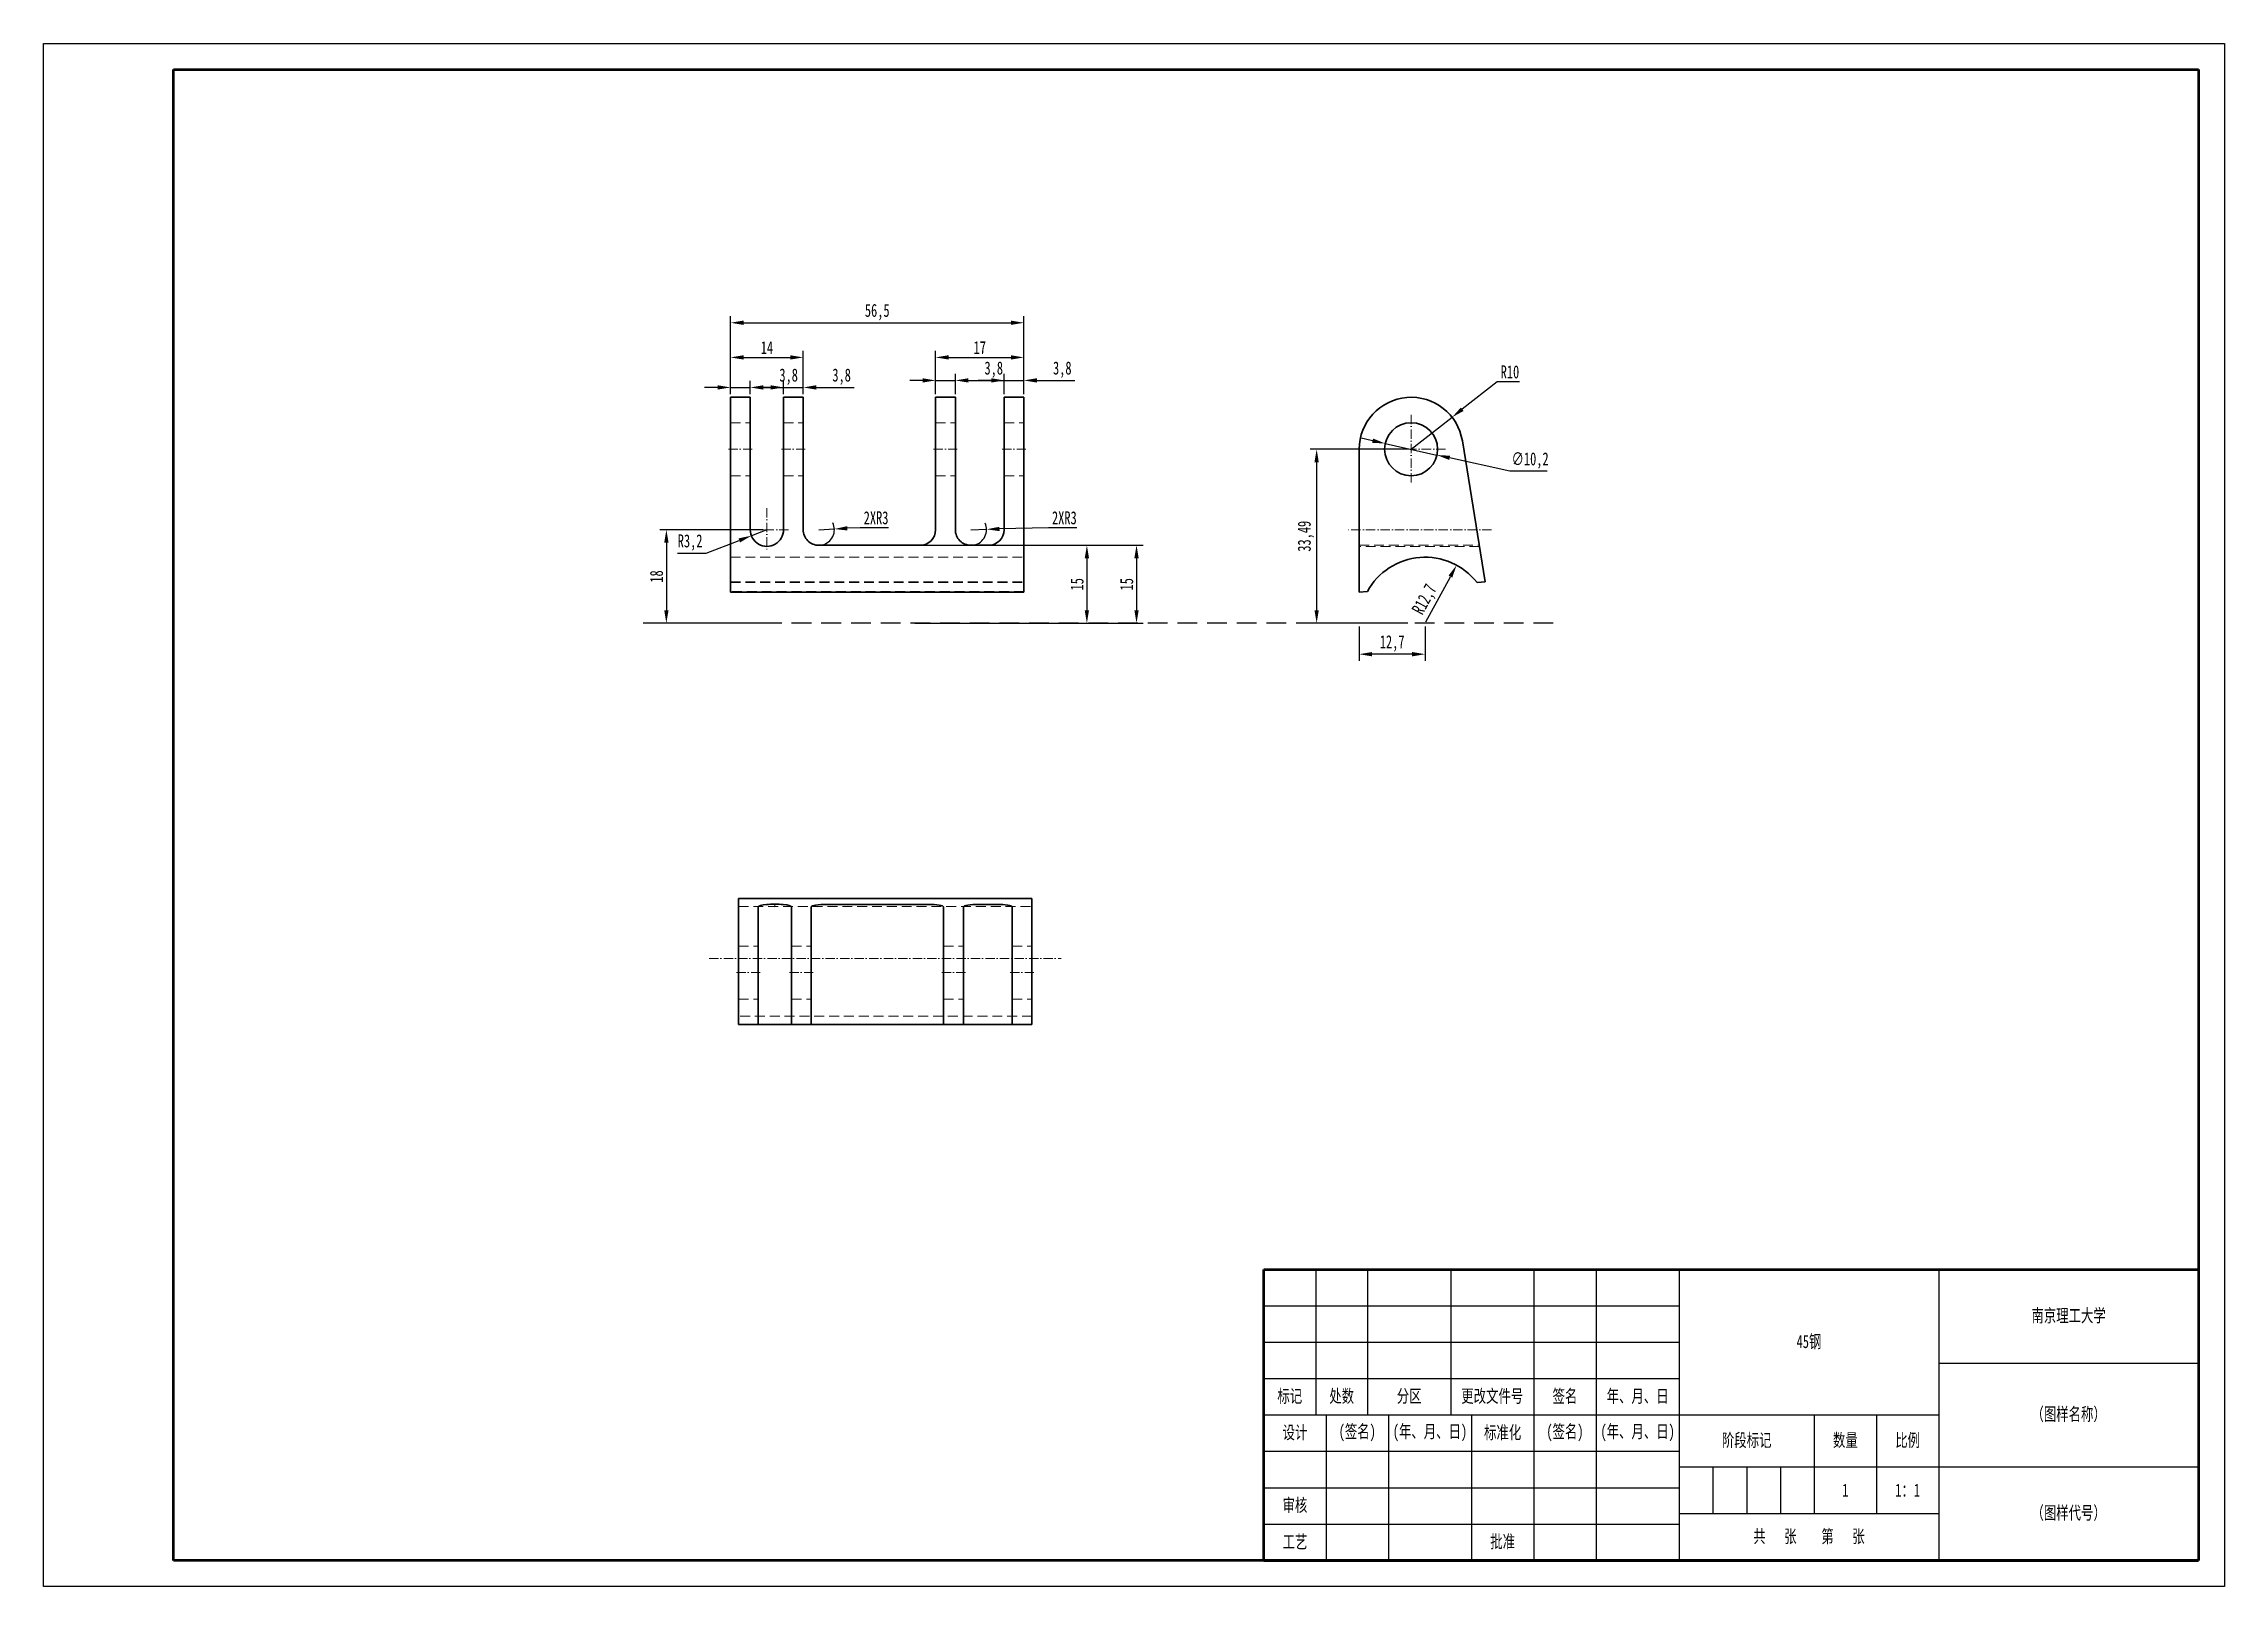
# Model space of a CAD drawing. Header units: millimetres. Extents: x 1050 to 2021, y 766 to 1186.
# Drawn here: x 1050 to 1470, y 765.6 to 1062.6 of the extents above; entities that cross this region are included whole.
import ezdxf

# ---------------------------------------------------------------- set-up
doc = ezdxf.new("R2010")
doc.units = ezdxf.units.MM
doc.header["$LTSCALE"] = 0.3
for name, pattern in [('CENTER', [50.8, 31.75, -6.35, 6.35, -6.35]), ('DASHDOT', [18.5, 12, -3, 0.5, -3]), ('DASHED', [19.05, 12.7, -6.35])]:
    doc.linetypes.add(name, pattern=pattern)
for name, color, linetype, lineweight in [('尺寸线', 3, 'Continuous', 25), ('粗实线', 7, 'Continuous', 50), ('细实线', 7, 'Continuous', 25), ('细文本', 7, 'Continuous', 25), ('细点画线', 1, 'CENTER', 25), ('虚线', 2, 'DASHED', 25)]:
    doc.layers.add(name, color=color, linetype=linetype, lineweight=lineweight)
doc.styles.add('NUT Standard', font='simfang.ttf', dxfattribs={"width": 0.7, "height": 2.5})
doc.dimstyles.new('NUT Standard', dxfattribs={"dimtxt": 2.5, "dimasz": 2.5, "dimexe": 1.25, "dimexo": 0.625, "dimtad": 1, "dimtoh": 1, "dimtxsty": 'NUT Standard', "dimcen": 2.5, "dimadec": 0, "dimazin": 0, "dimtfac": 1, "dimtmove": 0, "dimatfit": 3, "dimfxl": 1, "dimarcsym": 0})

msp = doc.modelspace()

# ---------------------------------------------------------------- texts
at = {"layer": '粗实线', "char_height": 2.5, "attachment_point": 5, "style": 'NUT Standard'}
for s, insert in [('\\pxqc;{\\fFangSong|b0|i0|c134|p49;1}', (1397.042, 784.119)), ('\\pxqc;{\\fFangSong|b0|i0|c134|p49;1：1}', (1409.042, 784.119))]:
    msp.add_mtext_dynamic_manual_height_columns(s, width=12, gutter_width=12.5, heights=[0], dxfattribs=dict(at, insert=insert))
at = {"layer": '细文本', "char_height": 2.5, "attachment_point": 5, "style": 'NUT Standard'}
for s, insert, width in [('{\\fFangSong|b0|i0|c134|p49;南京理工大学}', (1440.042, 817.619), 50), ('45钢', (1390.042, 812.619), 50), ('标记', (1290.042, 802.119), 10), ('处数', (1300.042, 802.119), 10), ('分区', (1313.042, 802.119), 16), ('更改文件号', (1329.042, 802.119), 16), ('签名', (1343.042, 802.119), 12), ('年、月、日', (1357.042, 802.119), 16), ('（图样名称）', (1440.042, 798.619), 50), ('设计', (1291.042, 795.119), 12), ('(签名)', (1303.042, 795.119), 12), ('(年、月、日)', (1317.042, 795.119), 16), ('标准化', (1331.042, 795.119), 12), ('(签名)', (1343.042, 795.119), 12), ('(年、月、日)', (1357.042, 795.119), 16), ('阶段标记', (1378.042, 793.619), 26), ('数量', (1397.042, 793.619), 12), ('比例', (1409.042, 793.619), 12), ('审核', (1291.042, 781.119), 12), ('（图样代号）', (1440.042, 779.619), 50), ('工艺', (1291.042, 774.119), 12), ('批准', (1331.042, 774.119), 12), ('共   张    第   张', (1390.042, 775.119), 50)]:
    msp.add_mtext(s, dxfattribs=dict(at, insert=insert, width=width))

# ---------------------------------------------------------------- blocks, each defined once
blk = doc.blocks.new('*D17')
at = {"layer": 'Defpoints', "color": 0, "transparency": 16777216}
for p in [(1322.16, 962.2), (1316.11, 951.04)]:
    blk.add_point(p, dxfattribs=at)
at = {"layer": '尺寸线', "color": 0, "lineweight": -2, "transparency": 16777216}
blk.add_line((1316.25, 951.28), (1320.97, 960), dxfattribs=at)
at = {"layer": '尺寸线', "color": 0, "transparency": 16777216}
blk.add_solid([(1320.61, 960.2), (1321.34, 959.81), (1322.16, 962.2)], dxfattribs=at)
at = {"layer": '尺寸线', "color": 0, "transparency": 16777216, "insert": (1316.2, 955.53), "char_height": 2.5, "attachment_point": 5, "rotation": 61.5409, "style": 'NUT Standard'}
blk.add_mtext('R12,7', dxfattribs=at)
blk = doc.blocks.new('*D18')
at = {"layer": 'Defpoints', "color": 0, "transparency": 16777216}
for p in [(1321.29, 990.69), (1313.41, 984.53)]:
    blk.add_point(p, dxfattribs=at)
at = {"layer": '尺寸线', "color": 0, "lineweight": -2, "transparency": 16777216}
for p, q in [((1330.01, 997.52), (1323.26, 992.23)), ((1334.27, 997.52), (1330.01, 997.52)), ((1313.41, 984.53), (1321.29, 990.69))]:
    blk.add_line(p, q, dxfattribs=at)
at = {"layer": '尺寸线', "color": 0, "transparency": 16777216}
blk.add_solid([(1323, 992.56), (1323.51, 991.9), (1321.29, 990.69)], dxfattribs=at)
at = {"layer": '尺寸线', "color": 0, "transparency": 16777216, "insert": (1332.45, 999.41), "char_height": 2.5, "attachment_point": 5, "style": 'NUT Standard'}
blk.add_mtext('R10', dxfattribs=at)
blk = doc.blocks.new('*D19')
at = {"layer": 'Defpoints', "color": 0, "transparency": 16777216}
for p in [(1308.43, 985.64), (1318.39, 983.42)]:
    blk.add_point(p, dxfattribs=at)
at = {"layer": '尺寸线', "color": 0, "lineweight": -2, "transparency": 16777216}
for p, q in [((1305.99, 986.18), (1303.55, 986.72)), ((1308.43, 985.64), (1318.39, 983.42)), ((1332.44, 980.29), (1320.83, 982.88)), ((1339.6, 980.29), (1332.44, 980.29))]:
    blk.add_line(p, q, dxfattribs=at)
at = {"layer": '尺寸线', "color": 0, "transparency": 16777216}
for points in [[(1306.09, 986.59), (1305.9, 985.77), (1308.43, 985.64)], [(1320.92, 983.28), (1320.74, 982.47), (1318.39, 983.42)]]:
    blk.add_solid(points, dxfattribs=at)
at = {"layer": '尺寸线', "color": 0, "transparency": 16777216, "insert": (1336.33, 982.36), "char_height": 2.5, "attachment_point": 5, "style": 'NUT Standard'}
blk.add_mtext('∅10,2', dxfattribs=at)
blk = doc.blocks.new('*D20')
at = {"layer": 'Defpoints', "color": 0, "transparency": 16777216}
for p in [(1186.35, 967.88), (1189.34, 969.04)]:
    blk.add_point(p, dxfattribs=at)
at = {"layer": '尺寸线', "color": 0, "lineweight": -2, "transparency": 16777216}
for p, q in [((1177.62, 964.51), (1184.02, 966.98)), ((1189.34, 969.04), (1186.35, 967.88)), ((1172.11, 964.51), (1177.62, 964.51))]:
    blk.add_line(p, q, dxfattribs=at)
at = {"layer": '尺寸线', "color": 0, "transparency": 16777216}
blk.add_solid([(1183.87, 967.37), (1184.17, 966.59), (1186.35, 967.88)], dxfattribs=at)
at = {"layer": '尺寸线', "color": 0, "transparency": 16777216, "insert": (1174.55, 966.57), "char_height": 2.5, "attachment_point": 5, "style": 'NUT Standard'}
blk.add_mtext('R3,2', dxfattribs=at)
blk = doc.blocks.new('*D21')
at = {"layer": 'Defpoints', "color": 0, "transparency": 16777216}
for p in [(1199.34, 969.04), (1202.33, 969.18)]:
    blk.add_point(p, dxfattribs=at)
at = {"layer": '尺寸线', "color": 0, "lineweight": -2, "transparency": 16777216}
for p, q in [((1199.34, 969.04), (1202.33, 969.18)), ((1207.33, 969.43), (1204.83, 969.31)), ((1212.78, 969.43), (1207.33, 969.43))]:
    blk.add_line(p, q, dxfattribs=at)
blk.add_arc((1199.34, 969.04), 3, 281.9366, 26.6891, dxfattribs=at)
at = {"layer": '尺寸线', "color": 0, "transparency": 16777216}
blk.add_solid([(1204.81, 969.72), (1204.85, 968.89), (1202.33, 969.18)], dxfattribs=at)
at = {"layer": '尺寸线', "color": 0, "transparency": 16777216, "insert": (1210.37, 971.32), "char_height": 2.5, "attachment_point": 5, "style": 'NUT Standard'}
blk.add_mtext('2XR3', dxfattribs=at)
blk = doc.blocks.new('*D22')
at = {"layer": 'Defpoints', "color": 0, "transparency": 16777216}
for p in [(1228.64, 969.04), (1231.64, 969.12)]:
    blk.add_point(p, dxfattribs=at)
at = {"layer": '尺寸线', "color": 0, "lineweight": -2, "transparency": 16777216}
for p, q in [((1228.64, 969.04), (1231.64, 969.12)), ((1243.59, 969.43), (1234.14, 969.18)), ((1249.05, 969.43), (1243.59, 969.43))]:
    blk.add_line(p, q, dxfattribs=at)
blk.add_arc((1228.64, 969.04), 3, 281.9366, 25.3787, dxfattribs=at)
at = {"layer": '尺寸线', "color": 0, "transparency": 16777216}
blk.add_solid([(1234.12, 969.6), (1234.15, 968.76), (1231.64, 969.12)], dxfattribs=at)
at = {"layer": '尺寸线', "color": 0, "transparency": 16777216, "insert": (1246.63, 971.32), "char_height": 2.5, "attachment_point": 5, "style": 'NUT Standard'}
blk.add_mtext('2XR3', dxfattribs=at)
blk = doc.blocks.new('*D23')
at = {"layer": 'Defpoints', "color": 0, "transparency": 16777216}
for p in [(1186.14, 996.43), (1182.34, 994.53), (1186.14, 994.53)]:
    blk.add_point(p, dxfattribs=at)
at = {"layer": '尺寸线', "color": 0, "lineweight": -2, "transparency": 16777216}
for p, q in [((1179.84, 996.43), (1177.34, 996.43)), ((1182.34, 995.15), (1182.34, 997.68)), ((1182.34, 996.43), (1186.14, 996.43)), ((1186.14, 995.15), (1186.14, 997.68)), ((1188.64, 996.43), (1195.93, 996.43))]:
    blk.add_line(p, q, dxfattribs=at)
at = {"layer": '尺寸线', "color": 0, "transparency": 16777216}
for points in [[(1179.84, 996.85), (1179.84, 996.02), (1182.34, 996.43)], [(1188.64, 996.85), (1188.64, 996.02), (1186.14, 996.43)]]:
    blk.add_solid(points, dxfattribs=at)
at = {"layer": '尺寸线', "color": 0, "transparency": 16777216, "insert": (1193.53, 998.5), "char_height": 2.5, "attachment_point": 5, "style": 'NUT Standard'}
blk.add_mtext('3,8', dxfattribs=at)
blk = doc.blocks.new('*D24')
at = {"layer": 'Defpoints', "color": 0, "transparency": 16777216}
for p in [(1196.34, 996.43), (1192.54, 994.53), (1196.34, 994.53)]:
    blk.add_point(p, dxfattribs=at)
at = {"layer": '尺寸线', "color": 0, "lineweight": -2, "transparency": 16777216}
for p, q in [((1190.04, 996.43), (1187.54, 996.43)), ((1192.54, 995.15), (1192.54, 997.68)), ((1192.54, 996.43), (1196.34, 996.43)), ((1196.34, 995.15), (1196.34, 997.68)), ((1198.84, 996.43), (1206.13, 996.43))]:
    blk.add_line(p, q, dxfattribs=at)
at = {"layer": '尺寸线', "color": 0, "transparency": 16777216}
for points in [[(1190.04, 996.85), (1190.04, 996.02), (1192.54, 996.43)], [(1198.84, 996.85), (1198.84, 996.02), (1196.34, 996.43)]]:
    blk.add_solid(points, dxfattribs=at)
at = {"layer": '尺寸线', "color": 0, "transparency": 16777216, "insert": (1203.73, 998.5), "char_height": 2.5, "attachment_point": 5, "style": 'NUT Standard'}
blk.add_mtext('3,8', dxfattribs=at)
blk = doc.blocks.new('*D25')
at = {"layer": 'Defpoints', "color": 0, "transparency": 16777216}
for p in [(1225.64, 997.78), (1221.84, 994.53), (1225.64, 994.53)]:
    blk.add_point(p, dxfattribs=at)
at = {"layer": '尺寸线', "color": 0, "lineweight": -2, "transparency": 16777216}
for p, q in [((1219.34, 997.78), (1216.84, 997.78)), ((1221.84, 995.15), (1221.84, 999.03)), ((1221.84, 997.78), (1225.64, 997.78)), ((1225.64, 995.15), (1225.64, 999.03)), ((1228.14, 997.78), (1235.43, 997.78))]:
    blk.add_line(p, q, dxfattribs=at)
at = {"layer": '尺寸线', "color": 0, "transparency": 16777216}
for points in [[(1219.34, 998.2), (1219.34, 997.37), (1221.84, 997.78)], [(1228.14, 998.2), (1228.14, 997.37), (1225.64, 997.78)]]:
    blk.add_solid(points, dxfattribs=at)
at = {"layer": '尺寸线', "color": 0, "transparency": 16777216, "insert": (1233.03, 999.85), "char_height": 2.5, "attachment_point": 5, "style": 'NUT Standard'}
blk.add_mtext('3,8', dxfattribs=at)
blk = doc.blocks.new('*D26')
at = {"layer": 'Defpoints', "color": 0, "transparency": 16777216}
for p in [(1238.84, 997.78), (1235.04, 994.53), (1238.84, 994.53)]:
    blk.add_point(p, dxfattribs=at)
at = {"layer": '尺寸线', "color": 0, "lineweight": -2, "transparency": 16777216}
for p, q in [((1232.54, 997.78), (1230.04, 997.78)), ((1235.04, 995.15), (1235.04, 999.03)), ((1235.04, 997.78), (1238.84, 997.78)), ((1238.84, 995.15), (1238.84, 999.03)), ((1241.34, 997.78), (1248.63, 997.78))]:
    blk.add_line(p, q, dxfattribs=at)
at = {"layer": '尺寸线', "color": 0, "transparency": 16777216}
for points in [[(1232.54, 998.2), (1232.54, 997.37), (1235.04, 997.78)], [(1241.34, 998.2), (1241.34, 997.37), (1238.84, 997.78)]]:
    blk.add_solid(points, dxfattribs=at)
at = {"layer": '尺寸线', "color": 0, "transparency": 16777216, "insert": (1246.23, 999.85), "char_height": 2.5, "attachment_point": 5, "style": 'NUT Standard'}
blk.add_mtext('3,8', dxfattribs=at)
blk = doc.blocks.new('*D27')
at = {"layer": 'Defpoints', "color": 0, "transparency": 16777216}
for p in [(1196.34, 1002.21), (1182.34, 994.53), (1196.34, 994.53)]:
    blk.add_point(p, dxfattribs=at)
at = {"layer": '尺寸线', "color": 0, "lineweight": -2, "transparency": 16777216}
for p, q in [((1182.34, 995.15), (1182.34, 1003.46)), ((1184.84, 1002.21), (1193.84, 1002.21)), ((1196.34, 995.15), (1196.34, 1003.46))]:
    blk.add_line(p, q, dxfattribs=at)
at = {"layer": '尺寸线', "color": 0, "transparency": 16777216}
for points in [[(1184.84, 1002.63), (1184.84, 1001.8), (1182.34, 1002.21)], [(1193.84, 1002.63), (1193.84, 1001.8), (1196.34, 1002.21)]]:
    blk.add_solid(points, dxfattribs=at)
at = {"layer": '尺寸线', "color": 0, "transparency": 16777216, "insert": (1189.34, 1004.09), "char_height": 2.5, "attachment_point": 5, "style": 'NUT Standard'}
blk.add_mtext('14', dxfattribs=at)
blk = doc.blocks.new('*D28')
at = {"layer": 'Defpoints', "color": 0, "transparency": 16777216}
for p in [(1238.84, 1002.21), (1221.84, 994.53), (1238.84, 994.53)]:
    blk.add_point(p, dxfattribs=at)
at = {"layer": '尺寸线', "color": 0, "lineweight": -2, "transparency": 16777216}
for p, q in [((1221.84, 995.15), (1221.84, 1003.46)), ((1224.34, 1002.21), (1236.34, 1002.21)), ((1238.84, 995.15), (1238.84, 1003.46))]:
    blk.add_line(p, q, dxfattribs=at)
at = {"layer": '尺寸线', "color": 0, "transparency": 16777216}
for points in [[(1224.34, 1002.63), (1224.34, 1001.8), (1221.84, 1002.21)], [(1236.34, 1002.63), (1236.34, 1001.8), (1238.84, 1002.21)]]:
    blk.add_solid(points, dxfattribs=at)
at = {"layer": '尺寸线', "color": 0, "transparency": 16777216, "insert": (1230.34, 1004.1), "char_height": 2.5, "attachment_point": 5, "style": 'NUT Standard'}
blk.add_mtext('17', dxfattribs=at)
blk = doc.blocks.new('*D30')
at = {"layer": 'Defpoints', "color": 0, "transparency": 16777216}
for p in [(1232.04, 966.04), (1232.04, 951.04), (1250.97, 951.04)]:
    blk.add_point(p, dxfattribs=at)
at = {"layer": '尺寸线', "color": 0, "lineweight": -2, "transparency": 16777216}
for p, q in [((1232.66, 966.04), (1252.22, 966.04)), ((1250.97, 963.54), (1250.97, 953.54)), ((1232.66, 951.04), (1252.22, 951.04))]:
    blk.add_line(p, q, dxfattribs=at)
at = {"layer": '尺寸线', "color": 0, "transparency": 16777216}
for points in [[(1250.55, 963.54), (1251.38, 963.54), (1250.97, 966.04)], [(1250.55, 953.54), (1251.38, 953.54), (1250.97, 951.04)]]:
    blk.add_solid(points, dxfattribs=at)
at = {"layer": '尺寸线', "color": 0, "transparency": 16777216, "insert": (1249.08, 958.54), "char_height": 2.5, "attachment_point": 5, "rotation": 90, "style": 'NUT Standard'}
blk.add_mtext('15', dxfattribs=at)
blk = doc.blocks.new('*D31')
at = {"layer": 'Defpoints', "color": 0, "transparency": 16777216}
for p in [(1216.2, 966.04), (1217.23, 951.04), (1260.53, 951.04)]:
    blk.add_point(p, dxfattribs=at)
at = {"layer": '尺寸线', "color": 0, "lineweight": -2, "transparency": 16777216}
for p, q in [((1216.83, 966.04), (1261.78, 966.04)), ((1260.53, 963.54), (1260.53, 953.54)), ((1217.85, 951.04), (1261.78, 951.04))]:
    blk.add_line(p, q, dxfattribs=at)
at = {"layer": '尺寸线', "color": 0, "transparency": 16777216}
for points in [[(1260.11, 963.54), (1260.95, 963.54), (1260.53, 966.04)], [(1260.11, 953.54), (1260.95, 953.54), (1260.53, 951.04)]]:
    blk.add_solid(points, dxfattribs=at)
at = {"layer": '尺寸线', "color": 0, "transparency": 16777216, "insert": (1258.64, 958.54), "char_height": 2.5, "attachment_point": 5, "rotation": 90, "style": 'NUT Standard'}
blk.add_mtext('15', dxfattribs=at)
blk = doc.blocks.new('*D32')
at = {"layer": 'Defpoints', "color": 0, "transparency": 16777216}
for p in [(1189.34, 969.04), (1169.98, 951.04), (1189.34, 951.04)]:
    blk.add_point(p, dxfattribs=at)
at = {"layer": '尺寸线', "color": 0, "lineweight": -2, "transparency": 16777216}
for p, q in [((1188.71, 969.04), (1168.73, 969.04)), ((1169.98, 966.54), (1169.98, 953.54)), ((1188.71, 951.04), (1168.73, 951.04))]:
    blk.add_line(p, q, dxfattribs=at)
at = {"layer": '尺寸线', "color": 0, "transparency": 16777216}
for points in [[(1169.57, 966.54), (1170.4, 966.54), (1169.98, 969.04)], [(1169.57, 953.54), (1170.4, 953.54), (1169.98, 951.04)]]:
    blk.add_solid(points, dxfattribs=at)
at = {"layer": '尺寸线', "color": 0, "transparency": 16777216, "insert": (1168.09, 960.04), "char_height": 2.5, "attachment_point": 5, "rotation": 90, "style": 'NUT Standard'}
blk.add_mtext('18', dxfattribs=at)
blk = doc.blocks.new('*D33')
at = {"layer": 'Defpoints', "color": 0, "transparency": 16777216}
for p in [(1303.41, 951.04), (1316.11, 951.04), (1303.41, 945.08)]:
    blk.add_point(p, dxfattribs=at)
at = {"layer": '尺寸线', "color": 0, "lineweight": -2, "transparency": 16777216}
for p, q in [((1303.41, 950.41), (1303.41, 943.83)), ((1316.11, 950.41), (1316.11, 943.83)), ((1313.61, 945.08), (1305.91, 945.08))]:
    blk.add_line(p, q, dxfattribs=at)
at = {"layer": '尺寸线', "color": 0, "transparency": 16777216}
for points in [[(1305.91, 945.49), (1305.91, 944.66), (1303.41, 945.08)], [(1313.61, 945.49), (1313.61, 944.66), (1316.11, 945.08)]]:
    blk.add_solid(points, dxfattribs=at)
at = {"layer": '尺寸线', "color": 0, "transparency": 16777216, "insert": (1309.76, 947.15), "char_height": 2.5, "attachment_point": 5, "style": 'NUT Standard'}
blk.add_mtext('12,7', dxfattribs=at)
blk = doc.blocks.new('*D34')
at = {"layer": 'Defpoints', "color": 0, "transparency": 16777216}
for p in [(1313.41, 984.53), (1295.22, 951.04), (1313.41, 951.04)]:
    blk.add_point(p, dxfattribs=at)
at = {"layer": '尺寸线', "color": 0, "lineweight": -2, "transparency": 16777216}
for p, q in [((1312.79, 984.53), (1293.97, 984.53)), ((1295.22, 982.03), (1295.22, 953.54)), ((1312.79, 951.04), (1293.97, 951.04))]:
    blk.add_line(p, q, dxfattribs=at)
at = {"layer": '尺寸线', "color": 0, "transparency": 16777216}
for points in [[(1294.8, 982.03), (1295.63, 982.03), (1295.22, 984.53)], [(1294.8, 953.54), (1295.63, 953.54), (1295.22, 951.04)]]:
    blk.add_solid(points, dxfattribs=at)
at = {"layer": '尺寸线', "color": 0, "transparency": 16777216, "insert": (1293.15, 967.78), "char_height": 2.5, "attachment_point": 5, "rotation": 90, "style": 'NUT Standard'}
blk.add_mtext('33,49', dxfattribs=at)
blk = doc.blocks.new('*D35')
at = {"layer": 'Defpoints', "color": 0, "transparency": 16777216}
for p in [(1238.84, 1008.88), (1182.34, 994.53), (1238.84, 994.53)]:
    blk.add_point(p, dxfattribs=at)
at = {"layer": '尺寸线', "color": 0, "lineweight": -2, "transparency": 16777216}
for p, q in [((1182.34, 995.15), (1182.34, 1010.13)), ((1184.84, 1008.88), (1236.34, 1008.88)), ((1238.84, 995.15), (1238.84, 1010.13))]:
    blk.add_line(p, q, dxfattribs=at)
at = {"layer": '尺寸线', "color": 0, "transparency": 16777216}
for points in [[(1184.84, 1009.3), (1184.84, 1008.47), (1182.34, 1008.88)], [(1236.34, 1009.3), (1236.34, 1008.47), (1238.84, 1008.88)]]:
    blk.add_solid(points, dxfattribs=at)
at = {"layer": '尺寸线', "color": 0, "transparency": 16777216, "insert": (1210.59, 1010.95), "char_height": 2.5, "attachment_point": 5, "style": 'NUT Standard'}
blk.add_mtext('56,5', dxfattribs=at)

# ---------------------------------------------------------------- dimensions: what is measured, and where the dimension line sits
at = {"layer": '尺寸线'}
for base, p1, p2, picture, middle in [((1238.837, 1008.882), (1182.337, 994.528), (1238.837, 994.528), '*D35', (1210.587, 1010.95)), ((1196.337, 1002.214), (1182.337, 994.528), (1196.337, 994.528), '*D27', (1189.337, 1004.089)), ((1238.837, 1002.214), (1221.837, 994.528), (1238.837, 994.528), '*D28', (1230.337, 1004.103)), ((1186.137, 996.433), (1182.337, 994.528), (1186.137, 994.528), '*D23', (1193.532, 998.501)), ((1196.337, 996.433), (1192.537, 994.528), (1196.337, 994.528), '*D24', (1203.732, 998.501)), ((1225.637, 997.782), (1221.837, 994.528), (1225.637, 994.528), '*D25', (1233.032, 999.85)), ((1238.837, 997.782), (1235.037, 994.528), (1238.837, 994.528), '*D26', (1246.232, 999.85)), ((1303.413, 945.078), (1316.113, 951.036), (1303.413, 951.036), '*D33', (1309.763, 947.146))]:
    dim = msp.add_linear_dim(base=base, p1=p1, p2=p2, dimstyle='NUT Standard', dxfattribs=at)
    dim.commit()
    dim.dimension.update_dxf_attribs({"geometry": picture, "text_midpoint": middle})
for center, mpoint, picture, middle in [((1313.413, 984.528), (1321.288, 990.691), '*D18', (1332.451, 997.517)), ((1189.337, 969.036), (1186.353, 967.882), '*D20', (1174.554, 964.505)), ((1316.113, 951.036), (1322.165, 962.202), '*D17', (1318.014, 954.544))]:
    dim = msp.add_radius_dim(center=center, mpoint=mpoint, dimstyle='NUT Standard', dxfattribs=at)
    dim.commit()
    dim.dimension.update_dxf_attribs({"geometry": picture, "text_midpoint": middle, "dimtype": 164})
for base, p1, p2, picture, middle in [((1295.218, 951.036), (1313.413, 984.528), (1313.413, 951.036), '*D34', (1293.15, 967.782)), ((1169.984, 951.036), (1189.337, 969.036), (1189.337, 951.036), '*D32', (1168.094, 960.036)), ((1260.529, 951.036), (1216.205, 966.036), (1217.225, 951.036), '*D31', (1258.64, 958.536)), ((1250.966, 951.036), (1232.037, 966.036), (1232.037, 951.036), '*D30', (1249.076, 958.536))]:
    dim = msp.add_linear_dim(base=base, p1=p1, p2=p2, angle=90, dimstyle='NUT Standard', dxfattribs=at)
    dim.commit()
    dim.dimension.update_dxf_attribs({"geometry": picture, "text_midpoint": middle})
dim = msp.add_diameter_dim_2p(p1=(1308.435, 985.637), p2=(1318.391, 983.42), dimstyle='NUT Standard', dxfattribs=at)
dim.commit()
dim.dimension.update_dxf_attribs({"geometry": '*D19', "text_midpoint": (1332.437, 980.291), "dimtype": 163})
dim = msp.add_radius_dim(center=(1199.337, 969.036), mpoint=(1202.334, 969.184), text='2X<>', dimstyle='NUT Standard', dxfattribs=at)
dim.commit()
dim.dimension.update_dxf_attribs({"geometry": '*D21', "text_midpoint": (1210.368, 971.319)})
dim = msp.add_radius_dim(center=(1228.637, 969.036), mpoint=(1231.636, 969.115), text='2X<>', dimstyle='NUT Standard', dxfattribs=at)
dim.commit()
dim.dimension.update_dxf_attribs({"geometry": '*D22', "text_midpoint": (1243.591, 969.429), "dimtype": 164})

# ---------------------------------------------------------------- linework, layer by layer
for p, q in [((1050.042, 1062.619), (1470.042, 1062.619)), ((1050.042, 765.619), (1050.042, 1062.619)), ((1470.042, 1062.619), (1470.042, 765.619)), ((1470.042, 765.619), (1050.042, 765.619))]:
    msp.add_line(p, q)
at = {"color": 7, "lineweight": 35}
for p, q in [((1182.337, 984.528), (1182.337, 994.528)), ((1182.337, 994.528), (1186.137, 994.528)), ((1186.137, 984.528), (1186.137, 994.528)), ((1192.537, 994.528), (1192.537, 984.528)), ((1192.537, 994.528), (1196.337, 994.528)), ((1196.337, 984.528), (1196.337, 994.528)), ((1221.837, 994.528), (1221.837, 984.528)), ((1221.837, 994.528), (1225.637, 994.528)), ((1225.637, 984.528), (1225.637, 994.528)), ((1235.037, 994.528), (1235.037, 984.528)), ((1235.037, 994.528), (1238.837, 994.528)), ((1238.837, 984.528), (1238.837, 994.528)), ((1182.337, 984.528), (1182.337, 957.035)), ((1186.137, 984.528), (1186.137, 969.036)), ((1192.537, 969.036), (1192.537, 984.528)), ((1196.337, 984.528), (1196.337, 969.036)), ((1221.837, 969.036), (1221.837, 984.528)), ((1225.637, 984.528), (1225.637, 969.036)), ((1235.037, 969.036), (1235.037, 984.528)), ((1238.837, 984.528), (1238.837, 957.035)), ((1303.413, 984.528), (1303.413, 957.035)), ((1323.284, 986.13), (1327.688, 958.992)), ((1218.837, 966.036), (1199.337, 966.036)), ((1232.037, 966.036), (1228.637, 966.036)), ((1326.113, 958.865), (1327.688, 958.992)), ((1182.337, 957.035), (1238.837, 957.035)), ((1303.413, 957.035), (1304.988, 957.162)), ((1183.882, 893.655), (1183.882, 898.059)), ((1183.882, 898.059), (1240.382, 898.059)), ((1187.682, 893.655), (1187.682, 896.429)), ((1194.082, 893.655), (1194.082, 896.429)), ((1197.882, 893.655), (1197.882, 896.429)), ((1220.382, 896.916), (1200.882, 896.916)), ((1223.382, 893.655), (1223.382, 896.429)), ((1227.182, 893.655), (1227.182, 896.429)), ((1233.582, 896.916), (1230.182, 896.916)), ((1236.582, 893.655), (1236.582, 896.429)), ((1240.382, 893.655), (1240.382, 898.059)), ((1183.882, 873.784), (1183.882, 893.655)), ((1187.682, 873.784), (1187.682, 893.655)), ((1194.082, 893.655), (1194.082, 873.784)), ((1197.882, 873.784), (1197.882, 893.655)), ((1223.382, 893.655), (1223.382, 873.784)), ((1227.182, 873.784), (1227.182, 893.655)), ((1236.582, 893.655), (1236.582, 873.784)), ((1240.382, 873.784), (1240.382, 893.655)), ((1183.882, 873.784), (1187.682, 873.784)), ((1187.682, 873.784), (1194.082, 873.784)), ((1194.082, 873.784), (1197.882, 873.784)), ((1197.882, 873.784), (1200.882, 873.784)), ((1220.382, 873.784), (1200.882, 873.784)), ((1220.382, 873.784), (1223.382, 873.784)), ((1223.382, 873.784), (1227.182, 873.784)), ((1227.182, 873.784), (1230.182, 873.784)), ((1233.582, 873.784), (1230.182, 873.784)), ((1233.582, 873.784), (1236.582, 873.784)), ((1236.582, 873.784), (1240.382, 873.784))]:
    msp.add_line(p, q, dxfattribs=at)
at = {"color": 7, "linetype": 'DASHDOT', "lineweight": 13, "ltscale": 0.015594}
msp.add_line((1190.882, 897.001), (1190.882, 896.377), dxfattribs=at)
at = {"color": 7, "lineweight": 35}
msp.add_circle((1313.413, 984.528), 5.1, dxfattribs=at)
for centre, radius, start, end in [((1313.413, 984.528), 10, 9.21803, 179.99999), ((1189.337, 969.036), 3.2, 179.99984, 0), ((1199.337, 969.036), 3, 179.99999, 270), ((1218.837, 969.036), 3, 270, 0), ((1228.637, 969.036), 3, 179.99999, 270), ((1232.037, 969.036), 3, 270, 0), ((1316.113, 951.036), 12.7, 38.05709, 151.16094)]:
    msp.add_arc(centre, radius, start, end, dxfattribs=at)
for centre, major_axis, start_param, end_param in [((1190.882, 896.429), (-3.2, 0), 3.1415927, 6.2831881), ((1200.882, 896.429), (3, 0), 1.5707963, 3.1415927), ((1220.382, 896.429), (3, 0), 0, 1.5707963), ((1230.182, 896.429), (3, 0), 1.5707963, 3.1415927), ((1233.582, 896.429), (3, 0), 0, 1.5707963)]:
    msp.add_ellipse(centre, major_axis=major_axis, ratio=0.1622875, start_param=start_param, end_param=end_param, dxfattribs=at)
at = {"layer": '粗实线'}
for p, q in [((1075.042, 770.619), (1075.042, 1057.619)), ((1075.042, 1057.619), (1465.042, 1057.619)), ((1465.042, 1057.619), (1465.042, 770.619)), ((1285.042, 826.619), (1465.042, 826.619)), ((1285.042, 770.619), (1285.042, 826.619)), ((1465.042, 770.619), (1075.042, 770.619)), ((1285.042, 770.619), (1465.042, 770.619))]:
    msp.add_line(p, q, dxfattribs=at)
at = {"layer": '细实线'}
for p, q in [((1295.042, 826.619), (1295.042, 798.619)), ((1305.042, 826.619), (1305.042, 798.619)), ((1321.042, 826.619), (1321.042, 798.619)), ((1337.042, 826.619), (1337.042, 798.619)), ((1349.042, 826.619), (1349.042, 798.619)), ((1365.042, 826.619), (1365.042, 770.619)), ((1415.042, 826.619), (1415.042, 770.619)), ((1285.042, 819.619), (1365.042, 819.619)), ((1285.042, 812.619), (1365.042, 812.619)), ((1415.042, 808.619), (1465.042, 808.619)), ((1285.042, 805.619), (1365.042, 805.619)), ((1285.042, 798.619), (1415.042, 798.619)), ((1297.042, 798.619), (1297.042, 770.619)), ((1309.042, 798.619), (1309.042, 770.619)), ((1325.042, 798.619), (1325.042, 770.619)), ((1337.042, 798.619), (1337.042, 770.619)), ((1349.042, 798.619), (1349.042, 770.619)), ((1391.042, 798.619), (1391.042, 779.619)), ((1403.042, 798.619), (1403.042, 779.619)), ((1285.042, 791.619), (1365.042, 791.619)), ((1365.042, 788.619), (1465.042, 788.619)), ((1371.542, 788.619), (1371.542, 779.619)), ((1378.042, 788.619), (1378.042, 779.619)), ((1384.542, 788.619), (1384.542, 779.619)), ((1285.042, 784.619), (1365.042, 784.619)), ((1285.042, 777.619), (1365.042, 777.619)), ((1365.042, 779.619), (1415.042, 779.619))]:
    msp.add_line(p, q, dxfattribs=at)
at = {"layer": '细点画线', "linetype": 'DASHDOT', "lineweight": 13, "ltscale": 0.5}
for p, q in [((1313.413, 991.158), (1313.413, 977.898)), ((1181.957, 984.528), (1186.517, 984.528)), ((1192.157, 984.528), (1196.717, 984.528)), ((1221.457, 984.528), (1226.017, 984.528)), ((1234.657, 984.528), (1239.217, 984.528)), ((1320.043, 984.528), (1306.783, 984.528)), ((1189.337, 973.196), (1189.337, 964.876)), ((1193.497, 969.036), (1185.177, 969.036)), ((1178.232, 886.484), (1246.032, 886.484)), ((1183.502, 883.784), (1188.062, 883.784)), ((1193.702, 883.784), (1198.262, 883.784)), ((1223.002, 883.784), (1227.562, 883.784)), ((1236.202, 883.784), (1240.762, 883.784))]:
    msp.add_line(p, q, dxfattribs=at)
at = {"layer": '虚线', "linetype": 'DASHED', "lineweight": 13, "ltscale": 0.5}
for p, q in [((1182.337, 989.628), (1186.137, 989.628)), ((1192.537, 989.628), (1196.337, 989.628)), ((1221.837, 989.628), (1225.637, 989.628)), ((1235.037, 989.628), (1238.837, 989.628)), ((1182.337, 979.428), (1186.137, 979.428)), ((1192.537, 979.428), (1196.337, 979.428)), ((1221.837, 979.428), (1225.637, 979.428)), ((1235.037, 979.428), (1238.837, 979.428)), ((1303.413, 966.036), (1326.545, 966.036)), ((1182.337, 963.736), (1238.837, 963.736)), ((1326.577, 965.836), (1303.413, 965.836)), ((1182.337, 958.992), (1238.837, 958.992)), ((1182.337, 958.865), (1238.837, 958.865)), ((1238.837, 957.162), (1182.337, 957.162)), ((1183.882, 896.484), (1240.382, 896.484)), ((1183.882, 888.884), (1187.682, 888.884)), ((1194.082, 888.884), (1197.882, 888.884)), ((1223.382, 888.884), (1227.182, 888.884)), ((1236.582, 888.884), (1240.382, 888.884)), ((1183.882, 878.684), (1187.682, 878.684)), ((1194.082, 878.684), (1197.882, 878.684)), ((1223.382, 878.684), (1227.182, 878.684)), ((1236.582, 878.684), (1240.382, 878.684)), ((1240.382, 875.359), (1183.882, 875.359))]:
    msp.add_line(p, q, dxfattribs=at)
at = {"layer": '虚线', "linetype": 'DASHDOT', "lineweight": 13, "ltscale": 0.5}
msp.add_line((1328.894, 969.036), (1301.096, 969.036), dxfattribs=at)
at = {"layer": '虚线'}
msp.add_line((1340.795, 951.036), (1164.003, 951.036), dxfattribs=at)

msp.set_redraw_order([(e.dxf.handle, doc.entitydb.next_handle()) for e in msp.query("TEXT MTEXT ATTDEF DIMENSION ARC_DIMENSION")])  # texts and dimensions are drawn at this point

doc.saveas('drawing.dxf')
